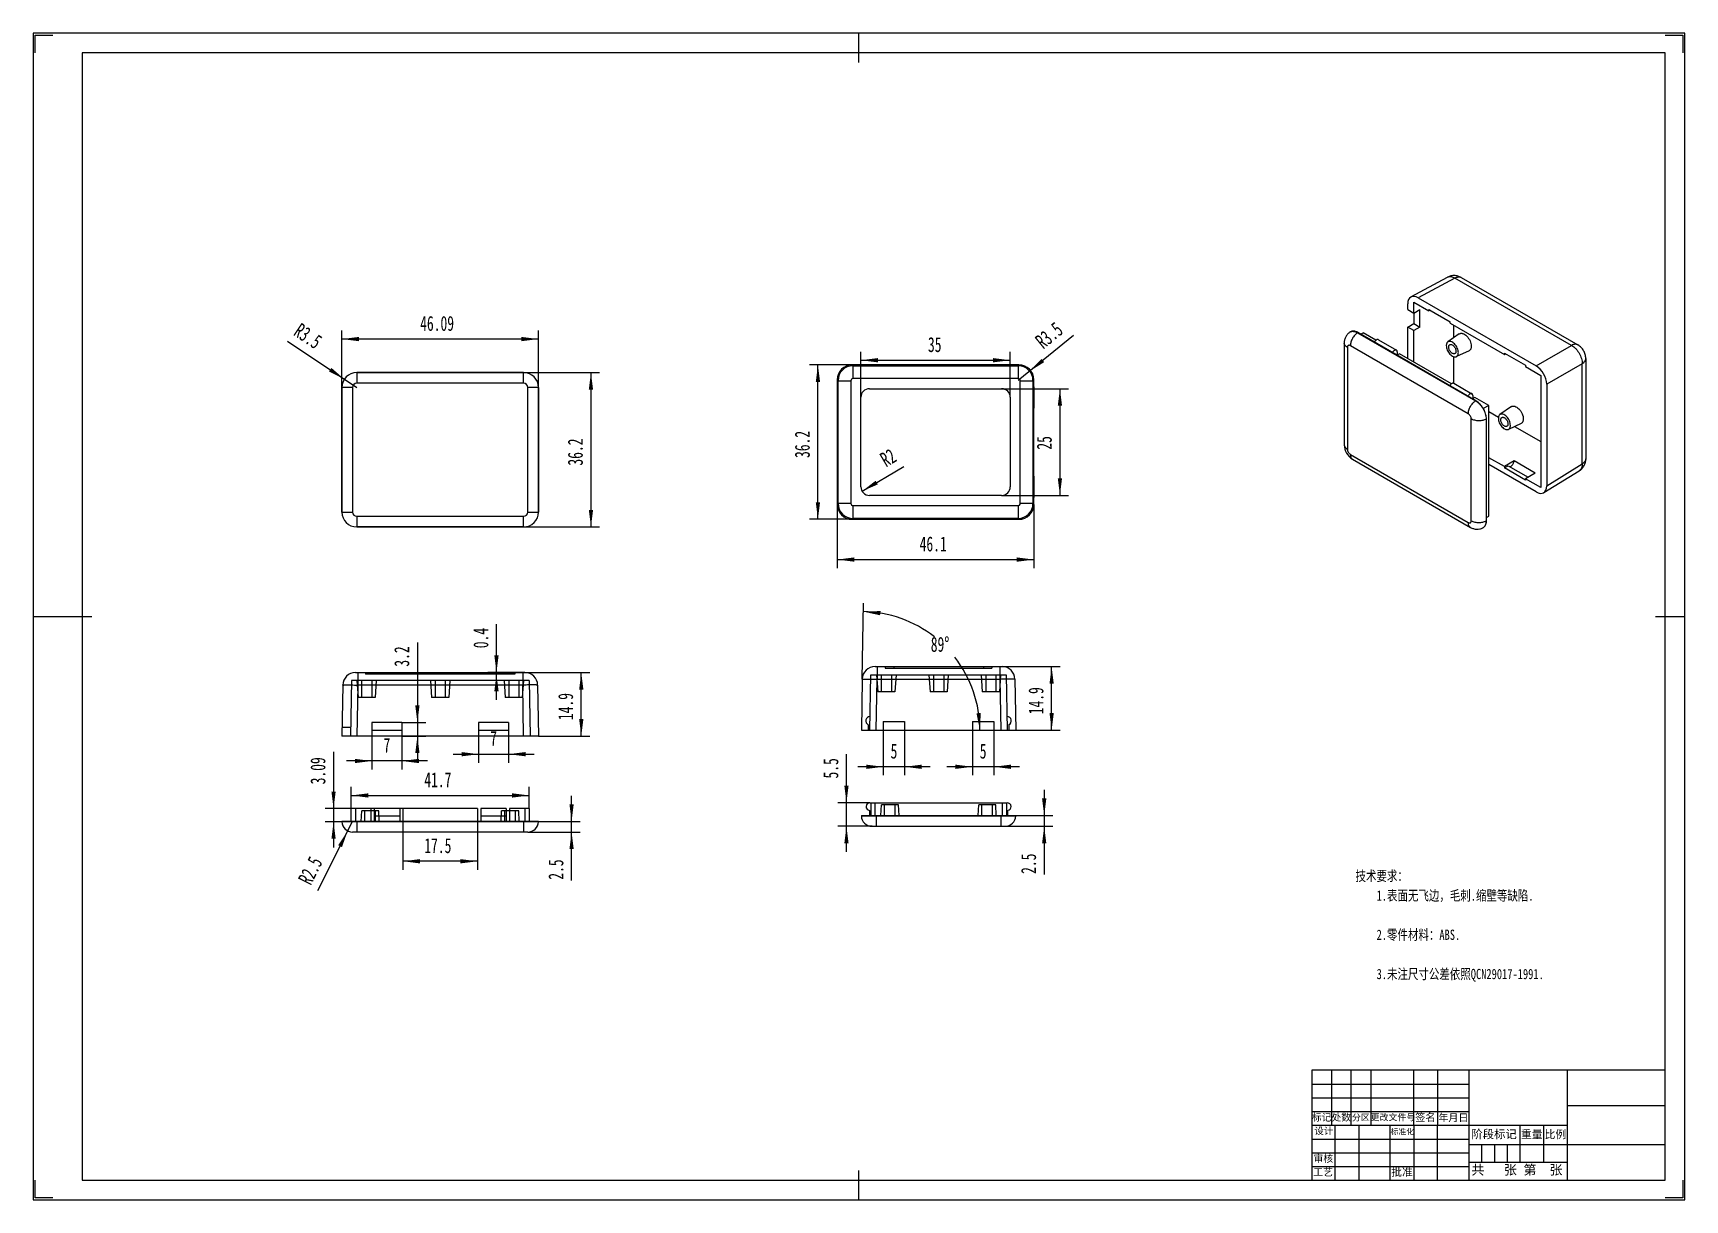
# Model space of a CAD drawing. Header units: millimetres. Extents: x 707 to 1094, y -187 to 86.
import ezdxf

# ---------------------------------------------------------------- set-up
doc = ezdxf.new("R2010")
doc.units = ezdxf.units.MM
doc.layers.get('0').update_dxf_attribs({"lineweight": 0})
for name, color, linetype, lineweight in [('CAXA4', 3, 'Continuous', 25), ('图框_内框线', 5, 'Continuous', 50), ('图框_外框线', 7, 'Continuous', 0), ('图框_标题栏文字', 6, 'Continuous', 0), ('图框_角线', 5, 'Continuous', 140)]:
    doc.layers.add(name, color=color, linetype=linetype, lineweight=lineweight)
doc.styles.add('UserTxtStyle1', font='', dxfattribs={"width": 0.75})
doc.styles.add('工程字', font='')
doc.styles.add('标准', font='', dxfattribs={"width": 0.667})
doc.styles.get('UserTxtStyle1').set_extended_font_data('SimSun')
doc.styles.get('工程字').set_extended_font_data('FangSong_GB2312')
doc.styles.get('标准').set_extended_font_data('FangSong_GB2312')
doc.dimstyles.new('标准', dxfattribs={"dimtxt": 3.5, "dimasz": 4, "dimexe": 2, "dimexo": 0, "dimtad": 1, "dimdsep": 46, "dimtxsty": '标准', "dimcen": 0, "dimdle": 6, "dimazin": 2, "dimtfac": 1, "dimtdec": 3, "dimtmove": 0, "dimatfit": 3, "dimfxl": 0, "dimtolj": 1, "dimtzin": 0, "dimarcsym": 0})

msp = doc.modelspace()

# ---------------------------------------------------------------- texts
at = {"color": 0, "linetype": 'Continuous', "lineweight": 25, "char_height": 2.39788, "attachment_point": 1, "style": 'UserTxtStyle1'}
for s, insert in [('\\fSimSun|b0|i0|p34;技术要求：', (1016.558, -110.308)), ('\\fSimSun|b0|i0|p34;1.表面无飞边，毛刺.缩壁等缺陷.', (1021.495, -114.907)), ('\\fSimSun|b0|i0|p34;2.零件材料：ABS.', (1021.495, -124.106)), ('\\fSimSun|b0|i0|p34;3.未注尺寸公差依照QCN29017-1991.', (1021.495, -133.304))]:
    msp.add_mtext(s, dxfattribs=dict(at, insert=insert))
at = {"layer": '图框_标题栏文字', "color": 0, "linetype": 'Continuous', "lineweight": 25, "attachment_point": 1, "style": '工程字'}
for s, insert, char_height in [('\\fFangSong_GB2312|b0|i0|p34;标记', (1006.336, -167.248), 1.67184), ('\\fFangSong_GB2312|b0|i0|p34;设计', (1006.917, -170.491), 1.5809), ('\\fFangSong_GB2312|b0|i0|p34;处数', (1010.953, -167.247), 1.66599), ('\\fFangSong_GB2312|b0|i0|p34;分区', (1015.729, -167.394), 1.49194), ('\\fFangSong_GB2312|b0|i0|p34;更改文件号', (1020.089, -167.335), 1.49721), ('\\fFangSong_GB2312|b0|i0|p34;签名', (1030.548, -167.215), 1.75745), ('\\fFangSong_GB2312|b0|i0|p34;年月日', (1035.979, -167.313), 1.71846), ('\\fFangSong_GB2312|b0|i0|p34;标准化', (1024.769, -170.791), 1.31629), ('\\fFangSong_GB2312|b0|i0|p34;阶段标记', (1043.705, -171.057), 1.95021), ('\\fFangSong_GB2312|b0|i0|p34;重量', (1055.328, -171.132), 1.86035), ('\\fFangSong_GB2312|b0|i0|p34;比例', (1060.864, -171.163), 1.86256), ('\\fFangSong_GB2312|b0|i0|p34;审核', (1006.698, -176.898), 1.69111), ('\\fFangSong_GB2312|b0|i0|p34;工艺', (1006.651, -180.088), 1.69111), ('\\fFangSong_GB2312|b0|i0|p34;批准', (1024.938, -179.994), 1.84208), ('\\fFangSong_GB2312|b0|i0|p34;共   张 第  张', (1043.713, -179.271), 2.24)]:
    msp.add_mtext(s, dxfattribs=dict(at, insert=insert, char_height=char_height))

# ---------------------------------------------------------------- blocks, each defined once
blk = doc.blocks.new('*CAXBLOCK01')
at = {"layer": 'CAXA4', "linetype": 'Continuous', "lineweight": 25}
for points in [[(778.97, 14.3), (782.97, 14.8), (782.97, 13.8)], [(825.06, 14.3), (821.06, 14.8), (821.06, 13.8)]]:
    blk.add_hatch(color=0, dxfattribs=at).paths.add_polyline_path(points, flags=0)
at = {"layer": 'CAXA4', "color": 0, "linetype": 'Continuous', "lineweight": 25}
for p, q in [((778.97, 2.96), (778.97, 16.3)), ((825.06, 2.96), (825.06, 16.3)), ((825.06, 14.3), (778.97, 14.3))]:
    blk.add_line(p, q, dxfattribs=at)
at = {"layer": 'CAXA4', "color": 0, "linetype": 'Continuous', "lineweight": 25, "insert": (797.32, 19.72), "char_height": 3.5, "attachment_point": 1, "style": '标准'}
blk.add_mtext('\\fFangSong_GB2312|b0|i0|p34;46.09', dxfattribs=at)
blk = doc.blocks.new('*CAXBLOCK12')
at = {"layer": 'CAXA4', "linetype": 'Continuous', "lineweight": 25}
for points in [[(837.35, 6.46), (836.85, 2.46), (837.85, 2.46)], [(837.35, -29.74), (836.85, -25.74), (837.85, -25.74)]]:
    blk.add_hatch(color=0, dxfattribs=at).paths.add_polyline_path(points, flags=0)
at = {"layer": 'CAXA4', "color": 0, "linetype": 'Continuous', "lineweight": 25}
for p, q in [((821.57, 6.46), (839.35, 6.46)), ((837.35, 6.46), (837.35, -29.74)), ((821.57, -29.74), (839.35, -29.74))]:
    blk.add_line(p, q, dxfattribs=at)
at = {"layer": 'CAXA4', "color": 0, "linetype": 'Continuous', "lineweight": 25, "insert": (831.93, -15.36), "char_height": 3.5, "attachment_point": 1, "rotation": 90, "style": '标准'}
blk.add_mtext('\\fFangSong_GB2312|b0|i0|p34;36.2', dxfattribs=at)
blk = doc.blocks.new('*CAXBLOCK23')
at = {"layer": 'CAXA4', "linetype": 'Continuous', "lineweight": 25}
blk.add_hatch(color=0, dxfattribs=at).paths.add_polyline_path([(779.56, 4.9), (775.96, 6.71), (776.51, 7.54)], flags=0)
at = {"layer": 'CAXA4', "color": 0, "linetype": 'Continuous', "lineweight": 25}
blk.add_line((766.21, 13.83), (782.47, 2.96), dxfattribs=at)
at = {"layer": 'CAXA4', "color": 0, "linetype": 'Continuous', "lineweight": 25, "insert": (769.37, 18.24), "char_height": 3.5, "attachment_point": 1, "rotation": 326.2469, "style": '标准'}
blk.add_mtext('\\fFangSong_GB2312|b0|i0|p34;R3.5', dxfattribs=at)
blk = doc.blocks.new('*CAXBLOCK34')
at = {"layer": 'CAXA4', "linetype": 'Continuous', "lineweight": 25}
for points in [[(900.62, 9.34), (904.62, 8.84), (904.62, 9.84)], [(935.62, 9.34), (931.62, 8.84), (931.62, 9.84)]]:
    blk.add_hatch(color=0, dxfattribs=at).paths.add_polyline_path(points, flags=0)
at = {"layer": 'CAXA4', "color": 0, "linetype": 'Continuous', "lineweight": 25}
for p, q in [((900.62, 0.66), (900.62, 11.34)), ((900.62, 9.34), (935.62, 9.34)), ((935.62, 0.66), (935.62, 11.34))]:
    blk.add_line(p, q, dxfattribs=at)
at = {"layer": 'CAXA4', "color": 0, "linetype": 'Continuous', "lineweight": 25, "insert": (916.34, 14.76), "char_height": 3.5, "attachment_point": 1, "style": '标准'}
blk.add_mtext('\\fFangSong_GB2312|b0|i0|p34;35', dxfattribs=at)
blk = doc.blocks.new('*CAXBLOCK45')
at = {"layer": 'CAXA4', "linetype": 'Continuous', "lineweight": 25}
for points in [[(947.27, 2.66), (946.77, -1.34), (947.77, -1.34)], [(947.27, -22.34), (946.77, -18.34), (947.77, -18.34)]]:
    blk.add_hatch(color=0, dxfattribs=at).paths.add_polyline_path(points, flags=0)
at = {"layer": 'CAXA4', "color": 0, "linetype": 'Continuous', "lineweight": 25}
for p, q in [((933.62, 2.66), (949.27, 2.66)), ((947.27, 2.66), (947.27, -22.34)), ((933.62, -22.34), (949.27, -22.34))]:
    blk.add_line(p, q, dxfattribs=at)
at = {"layer": 'CAXA4', "color": 0, "linetype": 'Continuous', "lineweight": 25, "insert": (941.85, -11.62), "char_height": 3.5, "attachment_point": 1, "rotation": 90, "style": '标准'}
blk.add_mtext('\\fFangSong_GB2312|b0|i0|p34;25', dxfattribs=at)
blk = doc.blocks.new('*CAXBLOCK56')
at = {"layer": 'CAXA4', "linetype": 'Continuous', "lineweight": 25}
for points in [[(895.07, -37.38), (899.07, -37.88), (899.07, -36.88)], [(941.17, -37.38), (937.17, -37.88), (937.17, -36.88)]]:
    blk.add_hatch(color=0, dxfattribs=at).paths.add_polyline_path(points, flags=0)
at = {"layer": 'CAXA4', "color": 0, "linetype": 'Continuous', "lineweight": 25}
for p, q in [((895.07, -24.44), (895.07, -39.38)), ((941.17, -24.44), (941.17, -39.38)), ((895.07, -37.38), (941.17, -37.38))]:
    blk.add_line(p, q, dxfattribs=at)
at = {"layer": 'CAXA4', "color": 0, "linetype": 'Continuous', "lineweight": 25, "insert": (914.39, -31.96), "char_height": 3.5, "attachment_point": 1, "style": '标准'}
blk.add_mtext('\\fFangSong_GB2312|b0|i0|p34;46.1', dxfattribs=at)
blk = doc.blocks.new('*CAXBLOCK67')
at = {"layer": 'CAXA4', "linetype": 'Continuous', "lineweight": 25}
for points in [[(890.55, 8.26), (891.05, 4.26), (890.05, 4.26)], [(890.55, -27.94), (891.05, -23.94), (890.05, -23.94)]]:
    blk.add_hatch(color=0, dxfattribs=at).paths.add_polyline_path(points, flags=0)
at = {"layer": 'CAXA4', "color": 0, "linetype": 'Continuous', "lineweight": 25}
for p, q in [((898.57, 8.26), (888.55, 8.26)), ((890.55, -27.94), (890.55, 8.26)), ((898.57, -27.94), (888.55, -27.94))]:
    blk.add_line(p, q, dxfattribs=at)
at = {"layer": 'CAXA4', "color": 0, "linetype": 'Continuous', "lineweight": 25, "insert": (885.13, -13.57), "char_height": 3.5, "attachment_point": 1, "rotation": 90, "style": '标准'}
blk.add_mtext('\\fFangSong_GB2312|b0|i0|p34;36.2', dxfattribs=at)
blk = doc.blocks.new('*CAXBLOCK78')
at = {"layer": 'CAXA4', "linetype": 'Continuous', "lineweight": 25}
blk.add_hatch(color=0, dxfattribs=at).paths.add_polyline_path([(940.17, 6.76), (942.96, 9.67), (943.59, 8.9)], flags=0)
at = {"layer": 'CAXA4', "color": 0, "linetype": 'Continuous', "lineweight": 25}
blk.add_line((950.48, 15.16), (937.46, 4.55), dxfattribs=at)
at = {"layer": 'CAXA4', "color": 0, "linetype": 'Continuous', "lineweight": 25, "insert": (941.15, 14.54), "char_height": 3.5, "attachment_point": 1, "rotation": 39.1689, "style": '标准'}
blk.add_mtext('\\fFangSong_GB2312|b0|i0|p34;R3.5', dxfattribs=at)
blk = doc.blocks.new('*CAXBLOCK89')
at = {"layer": 'CAXA4', "linetype": 'Continuous', "lineweight": 25}
blk.add_hatch(color=0, dxfattribs=at).paths.add_polyline_path([(900.9, -21.36), (904.59, -19.76), (904.08, -18.9)], flags=0)
at = {"layer": 'CAXA4', "color": 0, "linetype": 'Continuous', "lineweight": 25}
blk.add_line((900.9, -21.36), (910.71, -15.56), dxfattribs=at)
at = {"layer": 'CAXA4', "color": 0, "linetype": 'Continuous', "lineweight": 25, "insert": (904.74, -12.79), "char_height": 3.5, "attachment_point": 1, "rotation": 30.6123, "style": '标准'}
blk.add_mtext('\\fFangSong_GB2312|b0|i0|p34;R2', dxfattribs=at)
blk = doc.blocks.new('*CAXBLOCK910')
at = {"layer": 'CAXA4', "linetype": 'Continuous', "lineweight": 25}
for points in [[(832.81, -98.74), (833.31, -94.74), (832.31, -94.74)], [(832.81, -101.24), (833.31, -105.24), (832.31, -105.24)]]:
    blk.add_hatch(color=0, dxfattribs=at).paths.add_polyline_path(points, flags=0)
at = {"layer": 'CAXA4', "color": 0, "linetype": 'Continuous', "lineweight": 25}
for p, q in [((832.81, -112.58), (832.81, -92.74)), ((825.07, -98.74), (834.81, -98.74)), ((822.56, -101.24), (834.81, -101.24))]:
    blk.add_line(p, q, dxfattribs=at)
at = {"layer": 'CAXA4', "color": 0, "linetype": 'Continuous', "lineweight": 25, "insert": (827.39, -112.41), "char_height": 3.5, "attachment_point": 1, "rotation": 90, "style": '标准'}
blk.add_mtext('\\fFangSong_GB2312|b0|i0|p34;2.5', dxfattribs=at)
blk = doc.blocks.new('*CAXBLOCK1011')
at = {"layer": 'CAXA4', "linetype": 'Continuous', "lineweight": 25}
for points in [[(781.17, -92.66), (785.17, -93.16), (785.17, -92.16)], [(822.87, -92.66), (818.87, -93.16), (818.87, -92.16)]]:
    blk.add_hatch(color=0, dxfattribs=at).paths.add_polyline_path(points, flags=0)
at = {"layer": 'CAXA4', "color": 0, "linetype": 'Continuous', "lineweight": 25}
for p, q in [((781.17, -95.74), (781.17, -90.66)), ((781.17, -92.66), (822.87, -92.66)), ((822.87, -95.74), (822.87, -90.66))]:
    blk.add_line(p, q, dxfattribs=at)
at = {"layer": 'CAXA4', "color": 0, "linetype": 'Continuous', "lineweight": 25, "insert": (798.29, -87.24), "char_height": 3.5, "attachment_point": 1, "style": '标准'}
blk.add_mtext('\\fFangSong_GB2312|b0|i0|p34;41.7', dxfattribs=at)
blk = doc.blocks.new('*CAXBLOCK1112')
at = {"layer": 'CAXA4', "linetype": 'Continuous', "lineweight": 25}
for points in [[(793.27, -108.08), (797.27, -107.58), (797.27, -108.58)], [(810.77, -108.08), (806.77, -107.58), (806.77, -108.58)]]:
    blk.add_hatch(color=0, dxfattribs=at).paths.add_polyline_path(points, flags=0)
at = {"layer": 'CAXA4', "color": 0, "linetype": 'Continuous', "lineweight": 25}
for p, q in [((793.27, -95.74), (793.27, -110.08)), ((810.77, -95.74), (810.77, -110.08)), ((810.77, -108.08), (793.27, -108.08))]:
    blk.add_line(p, q, dxfattribs=at)
at = {"layer": 'CAXA4', "color": 0, "linetype": 'Continuous', "lineweight": 25, "insert": (798.29, -102.66), "char_height": 3.5, "attachment_point": 1, "style": '标准'}
blk.add_mtext('\\fFangSong_GB2312|b0|i0|p34;17.5', dxfattribs=at)
blk = doc.blocks.new('*CAXBLOCK1213')
at = {"layer": 'CAXA4', "linetype": 'Continuous', "lineweight": 25}
for points in [[(777.02, -95.74), (776.52, -91.74), (777.52, -91.74)], [(777.02, -98.82), (776.52, -102.82), (777.52, -102.82)]]:
    blk.add_hatch(color=0, dxfattribs=at).paths.add_polyline_path(points, flags=0)
at = {"layer": 'CAXA4', "color": 0, "linetype": 'Continuous', "lineweight": 25}
for p, q in [((777.02, -82.44), (777.02, -104.82)), ((793.27, -95.74), (775.02, -95.74)), ((778.97, -98.82), (775.02, -98.82))]:
    blk.add_line(p, q, dxfattribs=at)
at = {"layer": 'CAXA4', "color": 0, "linetype": 'Continuous', "lineweight": 25, "insert": (771.6, -90.06), "char_height": 3.5, "attachment_point": 1, "rotation": 90, "style": '标准'}
blk.add_mtext('\\fFangSong_GB2312|b0|i0|p34;3.09', dxfattribs=at)
blk = doc.blocks.new('*CAXBLOCK1314')
at = {"layer": 'CAXA4', "linetype": 'Continuous', "lineweight": 25}
blk.add_hatch(color=0, dxfattribs=at).paths.add_polyline_path([(780.34, -100.97), (778.99, -104.77), (778.1, -104.32)], flags=0)
at = {"layer": 'CAXA4', "color": 0, "linetype": 'Continuous', "lineweight": 25}
blk.add_line((773.33, -114.91), (781.47, -98.74), dxfattribs=at)
at = {"layer": 'CAXA4', "color": 0, "linetype": 'Continuous', "lineweight": 25, "insert": (768.57, -112.31), "char_height": 3.5, "attachment_point": 1, "rotation": 63.277, "style": '标准'}
blk.add_mtext('\\fFangSong_GB2312|b0|i0|p34;R2.5', dxfattribs=at)
blk = doc.blocks.new('*CAXBLOCK1415')
at = {"layer": 'CAXA4', "linetype": 'Continuous', "lineweight": 25}
for points in [[(835.08, -63.84), (835.58, -67.84), (834.58, -67.84)], [(835.08, -78.74), (835.58, -74.74), (834.58, -74.74)]]:
    blk.add_hatch(color=0, dxfattribs=at).paths.add_polyline_path(points, flags=0)
at = {"layer": 'CAXA4', "color": 0, "linetype": 'Continuous', "lineweight": 25}
for p, q in [((821.86, -63.84), (837.08, -63.84)), ((835.08, -78.74), (835.08, -63.84)), ((825.07, -78.74), (837.08, -78.74))]:
    blk.add_line(p, q, dxfattribs=at)
at = {"layer": 'CAXA4', "color": 0, "linetype": 'Continuous', "lineweight": 25, "insert": (829.66, -75.01), "char_height": 3.5, "attachment_point": 1, "rotation": 90, "style": '标准'}
blk.add_mtext('\\fFangSong_GB2312|b0|i0|p34;14.9', dxfattribs=at)
blk = doc.blocks.new('*CAXBLOCK1516')
at = {"layer": 'CAXA4', "linetype": 'Continuous', "lineweight": 25}
for points in [[(815.21, -63.84), (815.71, -59.84), (814.71, -59.84)], [(815.21, -64.24), (815.71, -68.24), (814.71, -68.24)]]:
    blk.add_hatch(color=0, dxfattribs=at).paths.add_polyline_path(points, flags=0)
at = {"layer": 'CAXA4', "color": 0, "linetype": 'Continuous', "lineweight": 25}
for p, q in [((815.21, -70.24), (815.21, -52.49)), ((821.86, -63.84), (813.21, -63.84)), ((819.52, -64.24), (813.21, -64.24))]:
    blk.add_line(p, q, dxfattribs=at)
at = {"layer": 'CAXA4', "color": 0, "linetype": 'Continuous', "lineweight": 25, "insert": (809.79, -58.16), "char_height": 3.5, "attachment_point": 1, "rotation": 90, "style": '标准'}
blk.add_mtext('\\fFangSong_GB2312|b0|i0|p34;0.4', dxfattribs=at)
blk = doc.blocks.new('*CAXBLOCK1617')
at = {"layer": 'CAXA4', "linetype": 'Continuous', "lineweight": 25}
for points in [[(811.02, -82.99), (807.02, -83.49), (807.02, -82.49)], [(818.02, -82.99), (822.02, -83.49), (822.02, -82.49)]]:
    blk.add_hatch(color=0, dxfattribs=at).paths.add_polyline_path(points, flags=0)
at = {"layer": 'CAXA4', "color": 0, "linetype": 'Continuous', "lineweight": 25}
for p, q in [((811.02, -75.54), (811.02, -84.99)), ((818.02, -75.54), (818.02, -84.99)), ((805.02, -82.99), (824.02, -82.99))]:
    blk.add_line(p, q, dxfattribs=at)
at = {"layer": 'CAXA4', "color": 0, "linetype": 'Continuous', "lineweight": 25, "insert": (813.72, -77.57), "char_height": 3.5, "attachment_point": 1, "style": '标准'}
blk.add_mtext('\\fFangSong_GB2312|b0|i0|p34;7', dxfattribs=at)
blk = doc.blocks.new('*CAXBLOCK1718')
at = {"layer": 'CAXA4', "linetype": 'Continuous', "lineweight": 25}
for points in [[(786.02, -84.58), (782.02, -84.08), (782.02, -85.08)], [(793.02, -84.58), (797.02, -84.08), (797.02, -85.08)]]:
    blk.add_hatch(color=0, dxfattribs=at).paths.add_polyline_path(points, flags=0)
at = {"layer": 'CAXA4', "color": 0, "linetype": 'Continuous', "lineweight": 25}
for p, q in [((786.02, -75.54), (786.02, -86.58)), ((793.02, -75.54), (793.02, -86.58)), ((799.02, -84.58), (780.02, -84.58))]:
    blk.add_line(p, q, dxfattribs=at)
at = {"layer": 'CAXA4', "color": 0, "linetype": 'Continuous', "lineweight": 25, "insert": (788.72, -79.16), "char_height": 3.5, "attachment_point": 1, "style": '标准'}
blk.add_mtext('\\fFangSong_GB2312|b0|i0|p34;7', dxfattribs=at)
blk = doc.blocks.new('*CAXBLOCK1819')
at = {"layer": 'CAXA4', "linetype": 'Continuous', "lineweight": 25}
for points in [[(796.67, -75.54), (796.17, -71.54), (797.17, -71.54)], [(796.67, -78.74), (796.17, -82.74), (797.17, -82.74)]]:
    blk.add_hatch(color=0, dxfattribs=at).paths.add_polyline_path(points, flags=0)
at = {"layer": 'CAXA4', "color": 0, "linetype": 'Continuous', "lineweight": 25}
for p, q in [((796.67, -56.81), (796.67, -84.74)), ((793.02, -75.54), (798.67, -75.54)), ((793.02, -78.74), (798.67, -78.74))]:
    blk.add_line(p, q, dxfattribs=at)
at = {"layer": 'CAXA4', "color": 0, "linetype": 'Continuous', "lineweight": 25, "insert": (791.25, -62.48), "char_height": 3.5, "attachment_point": 1, "rotation": 90, "style": '标准'}
blk.add_mtext('\\fFangSong_GB2312|b0|i0|p34;3.2', dxfattribs=at)
blk = doc.blocks.new('*CAXBLOCK1920')
at = {"layer": 'CAXA4', "linetype": 'Continuous', "lineweight": 25}
for points in [[(943.59, -97.37), (943.09, -93.37), (944.09, -93.37)], [(943.59, -99.87), (943.09, -103.87), (944.09, -103.87)]]:
    blk.add_hatch(color=0, dxfattribs=at).paths.add_polyline_path(points, flags=0)
at = {"layer": 'CAXA4', "color": 0, "linetype": 'Continuous', "lineweight": 25}
for p, q in [((943.59, -91.37), (943.59, -111.21)), ((934.43, -99.87), (945.59, -99.87)), ((936.93, -97.37), (945.59, -97.37))]:
    blk.add_line(p, q, dxfattribs=at)
at = {"layer": 'CAXA4', "color": 0, "linetype": 'Continuous', "lineweight": 25, "insert": (938.17, -111.04), "char_height": 3.5, "attachment_point": 1, "rotation": 90, "style": '标准'}
blk.add_mtext('\\fFangSong_GB2312|b0|i0|p34;2.5', dxfattribs=at)
blk = doc.blocks.new('*CAXBLOCK2021')
at = {"layer": 'CAXA4', "linetype": 'Continuous', "lineweight": 25}
for points in [[(897.24, -94.37), (897.74, -90.37), (896.74, -90.37)], [(897.24, -99.87), (897.74, -103.87), (896.74, -103.87)]]:
    blk.add_hatch(color=0, dxfattribs=at).paths.add_polyline_path(points, flags=0)
at = {"layer": 'CAXA4', "color": 0, "linetype": 'Continuous', "lineweight": 25}
for p, q in [((897.24, -105.87), (897.24, -83.02)), ((902.74, -94.37), (895.24, -94.37)), ((903.23, -99.87), (895.24, -99.87))]:
    blk.add_line(p, q, dxfattribs=at)
at = {"layer": 'CAXA4', "color": 0, "linetype": 'Continuous', "lineweight": 25, "insert": (891.82, -88.69), "char_height": 3.5, "attachment_point": 1, "rotation": 90, "style": '标准'}
blk.add_mtext('\\fFangSong_GB2312|b0|i0|p34;5.5', dxfattribs=at)
blk = doc.blocks.new('*CAXBLOCK2122')
at = {"layer": 'CAXA4', "linetype": 'Continuous', "lineweight": 25}
for points in [[(901.21, -49.58), (905.27, -49.44), (905.11, -50.43)], [(928.52, -77.37), (928.72, -73.31), (927.73, -73.45)]]:
    blk.add_hatch(color=0, dxfattribs=at).paths.add_polyline_path(points, flags=0)
at = {"layer": 'CAXA4', "color": 0, "linetype": 'Continuous', "lineweight": 25}
blk.add_line((900.94, -65.41), (901.25, -47.58), dxfattribs=at)
for start, end in [(51.9231, 89), (0, 37.9254)]:
    blk.add_arc((900.73, -77.37), 27.79, start, end, dxfattribs=at)
at = {"layer": 'CAXA4', "color": 0, "linetype": 'Continuous', "lineweight": 25, "insert": (917, -55.49), "char_height": 3.5, "attachment_point": 1, "style": '标准'}
blk.add_mtext('\\fFangSong_GB2312|b0|i0|p34;89{%%D}', dxfattribs=at)
blk = doc.blocks.new('*CAXBLOCK2223')
at = {"layer": 'CAXA4', "linetype": 'Continuous', "lineweight": 25}
for points in [[(905.88, -85.94), (901.88, -85.44), (901.88, -86.44)], [(910.88, -85.94), (914.88, -85.44), (914.88, -86.44)]]:
    blk.add_hatch(color=0, dxfattribs=at).paths.add_polyline_path(points, flags=0)
at = {"layer": 'CAXA4', "color": 0, "linetype": 'Continuous', "lineweight": 25}
for p, q in [((905.88, -75.37), (905.88, -87.94)), ((910.88, -75.37), (910.88, -87.94)), ((916.88, -85.94), (899.88, -85.94))]:
    blk.add_line(p, q, dxfattribs=at)
at = {"layer": 'CAXA4', "color": 0, "linetype": 'Continuous', "lineweight": 25, "insert": (907.58, -80.52), "char_height": 3.5, "attachment_point": 1, "style": '标准'}
blk.add_mtext('\\fFangSong_GB2312|b0|i0|p34;5', dxfattribs=at)
blk = doc.blocks.new('*CAXBLOCK2324')
at = {"layer": 'CAXA4', "linetype": 'Continuous', "lineweight": 25}
for points in [[(926.78, -85.94), (922.78, -85.44), (922.78, -86.44)], [(931.78, -85.94), (935.78, -85.44), (935.78, -86.44)]]:
    blk.add_hatch(color=0, dxfattribs=at).paths.add_polyline_path(points, flags=0)
at = {"layer": 'CAXA4', "color": 0, "linetype": 'Continuous', "lineweight": 25}
for p, q in [((926.78, -75.37), (926.78, -87.94)), ((931.78, -75.37), (931.78, -87.94)), ((937.78, -85.94), (920.78, -85.94))]:
    blk.add_line(p, q, dxfattribs=at)
at = {"layer": 'CAXA4', "color": 0, "linetype": 'Continuous', "lineweight": 25, "insert": (928.48, -80.52), "char_height": 3.5, "attachment_point": 1, "style": '标准'}
blk.add_mtext('\\fFangSong_GB2312|b0|i0|p34;5', dxfattribs=at)
blk = doc.blocks.new('*CAXBLOCK2425')
at = {"layer": 'CAXA4', "linetype": 'Continuous', "lineweight": 25}
for points in [[(945.33, -62.47), (945.83, -66.47), (944.83, -66.47)], [(945.33, -77.37), (945.83, -73.37), (944.83, -73.37)]]:
    blk.add_hatch(color=0, dxfattribs=at).paths.add_polyline_path(points, flags=0)
at = {"layer": 'CAXA4', "color": 0, "linetype": 'Continuous', "lineweight": 25}
for p, q in [((933.72, -62.47), (947.33, -62.47)), ((945.33, -77.37), (945.33, -62.47)), ((936.93, -77.37), (947.33, -77.37))]:
    blk.add_line(p, q, dxfattribs=at)
at = {"layer": 'CAXA4', "color": 0, "linetype": 'Continuous', "lineweight": 25, "insert": (939.91, -73.64), "char_height": 3.5, "attachment_point": 1, "rotation": 90, "style": '标准'}
blk.add_mtext('\\fFangSong_GB2312|b0|i0|p34;14.9', dxfattribs=at)

# ---------------------------------------------------------------- dimensions: what is measured, and where the dimension line sits
at = {"layer": 'CAXA4'}
for base, p1, p2, text, picture, middle in [((802.016, 14.298), (825.063, 2.962), (778.969, 2.962), '\\fFangSong_GB2312;46.09', '*CAXBLOCK01', (802.016, 17.32)), ((918.117, -37.378), (895.067, -24.444), (941.167, -24.444), '\\fFangSong_GB2312;46.1', '*CAXBLOCK56', (918.117, -34.356)), ((789.516, -84.58), (793.016, -75.538), (786.016, -75.538), '\\fFangSong_GB2312;7', '*CAXBLOCK1718', (789.516, -81.558)), ((814.516, -82.994), (811.016, -75.538), (818.016, -75.538), '\\fFangSong_GB2312;7', '*CAXBLOCK1617', (814.516, -79.971)), ((908.377, -85.942), (910.877, -75.366), (905.877, -75.366), '\\fFangSong_GB2312;5', '*CAXBLOCK2223', (908.377, -82.92)), ((929.277, -85.942), (931.777, -75.366), (926.777, -75.366), '\\fFangSong_GB2312;5', '*CAXBLOCK2324', (929.277, -82.92)), ((802.016, -108.076), (810.766, -95.738), (793.266, -95.738), '\\fFangSong_GB2312;17.5', '*CAXBLOCK1112', (802.016, -105.053))]:
    dim = msp.add_linear_dim(base=base, p1=p1, p2=p2, text=text, dimstyle='标准', dxfattribs=at)
    dim.commit()
    dim.dimension.update_dxf_attribs({"geometry": picture, "text_midpoint": middle})
for center, mpoint, text, picture, middle in [((937.457, 4.547), (940.171, 6.758), '\\fFangSong_GB2312;R3.5', '*CAXBLOCK78', (945.549, 15.037)), ((782.466, 2.962), (779.559, 4.905), '\\fFangSong_GB2312;R3.5', '*CAXBLOCK23', (771.13, 14.173)), ((902.617, -20.344), (900.895, -21.362), '\\fFangSong_GB2312;R2', '*CAXBLOCK89', (907.489, -13.949)), ((781.468, -98.738), (780.344, -100.971), '\\fFangSong_GB2312;R2.5', '*CAXBLOCK1314', (772.382, -110.064))]:
    dim = msp.add_radius_dim(center=center, mpoint=mpoint, text=text, dimstyle='标准', dxfattribs=at)
    dim.commit()
    dim.dimension.update_dxf_attribs({"geometry": picture, "text_midpoint": middle})
for base, p1, p2, angle, text, picture, middle in [((918.117, 9.337), (900.617, 0.656), (935.617, 0.656), 180, '\\fFangSong_GB2312;35', '*CAXBLOCK34', (918.117, 12.36)), ((890.555, -9.844), (898.566, -27.944), (898.566, 8.256), 90, '\\fFangSong_GB2312;36.2', '*CAXBLOCK67', (887.532, -9.844)), ((837.352, -11.64), (821.567, 6.459), (821.567, -29.738), 90, '\\fFangSong_GB2312;36.2', '*CAXBLOCK12', (834.329, -11.64)), ((947.266, -9.844), (933.617, 2.656), (933.617, -22.344), 90, '\\fFangSong_GB2312;25', '*CAXBLOCK45', (944.244, -9.844)), ((815.213, -55.414), (819.516, -64.238), (821.858, -63.838), 270, '\\fFangSong_GB2312;0.4', '*CAXBLOCK1516', (812.19, -55.414)), ((796.666, -59.732), (793.016, -75.537), (793.016, -78.738), 90, '\\fFangSong_GB2312;3.2', '*CAXBLOCK1819', (793.644, -59.732)), ((835.078, -71.288), (825.066, -78.738), (821.858, -63.838), 270, '\\fFangSong_GB2312;14.9', '*CAXBLOCK1415', (832.056, -71.288)), ((945.332, -69.916), (936.927, -77.366), (933.719, -62.466), 90, '\\fFangSong_GB2312;14.9', '*CAXBLOCK2425', (942.31, -69.916)), ((777.018, -86.339), (793.266, -95.738), (778.969, -98.825), 270, '\\fFangSong_GB2312;3.09', '*CAXBLOCK1213', (773.996, -86.339)), ((897.242, -85.942), (903.229, -99.866), (902.743, -94.366), 90, '\\fFangSong_GB2312;5.5', '*CAXBLOCK2021', (894.22, -85.942)), ((802.016, -92.66), (781.166, -95.738), (822.866, -95.738), 180, '\\fFangSong_GB2312;41.7', '*CAXBLOCK1011', (802.016, -89.638)), ((832.814, -109.661), (822.565, -101.238), (825.066, -98.738), 270, '\\fFangSong_GB2312;2.5', '*CAXBLOCK910', (829.792, -109.661)), ((943.593, -108.29), (936.927, -97.366), (934.426, -99.866), 90, '\\fFangSong_GB2312;2.5', '*CAXBLOCK1920', (940.57, -108.29))]:
    dim = msp.add_linear_dim(base=base, p1=p1, p2=p2, angle=angle, text=text, dimstyle='标准', dxfattribs=at)
    dim.commit()
    dim.dimension.update_dxf_attribs({"geometry": picture, "text_midpoint": middle})
dim = msp.add_angular_dim_2l(base=(920.548, -57.888), line1=((900.936, -65.414), (900.727, -77.366)), line2=((900.727, -77.366), (936.927, -77.366)), text='\\fFangSong_GB2312;89{%%D}', dimstyle='标准', dxfattribs=at)
dim.commit()
dim.dimension.update_dxf_attribs({"geometry": '*CAXBLOCK2122', "text_midpoint": (920.548, -57.888)})

# ---------------------------------------------------------------- linework, layer by layer
at = {"color": 7, "linetype": 'Continuous', "lineweight": 25}
for p, q in [((1029.538, 24.17), (1038.152, 28.802)), ((1039.855, 28.603), (1031.256, 23.979)), ((1067.209, 12.811), (1039.855, 28.603)), ((1041.317, 28.731), (1068.672, 12.938)), ((1031.256, 23.979), (1058.905, 8.017)), ((1028.782, 21.203), (1028.782, 22.551)), ((1028.782, 21.203), (1030.196, 20.386)), ((1030.196, 20.386), (1030.196, 22.958)), ((1030.196, 22.958), (1033.767, 20.897)), ((1030.196, 20.386), (1031.635, 21.189)), ((1030.221, 20.4), (1030.221, 17.923)), ((1031.635, 17.106), (1031.635, 21.189)), ((1033.767, 20.897), (1033.767, 21.206)), ((1033.767, 21.206), (1038.717, 18.349)), ((1034.04, 21.049), (1033.767, 20.897)), ((1015.322, 15.962), (1015.262, 15.924)), ((1017.114, 15.814), (1017.052, 15.776)), ((1017.052, 15.776), (1044.701, -0.186)), ((1044.763, -0.148), (1017.114, 15.814)), ((1017.751, 15.447), (1018.317, 15.773)), ((1021.349, 14.023), (1018.317, 15.773)), ((1028.782, 17.12), (1030.221, 17.923)), ((1028.782, 9.731), (1028.782, 17.12)), ((1030.196, 16.304), (1028.782, 17.12)), ((1031.635, 17.106), (1030.196, 16.304)), ((1030.196, 8.915), (1030.196, 16.304)), ((1030.221, 17.923), (1031.635, 17.106)), ((1040.881, 15.508), (1038.199, 13.637)), ((1038.717, 18.039), (1038.717, 18.349)), ((1038.717, 18.039), (1051.445, 10.691)), ((1039.549, 17.559), (1039.549, 14.579)), ((1013.909, 13.364), (1013.909, -10.478)), ((1014.641, 12.344), (1014.641, -11.499)), ((1042.995, -3.211), (1015.346, 12.751)), ((1021.913, 14.152), (1026.156, 11.702)), ((1058.905, 8.017), (1067.209, 12.811)), ((898.566, 8.256), (898.775, 8.048)), ((937.667, 8.256), (898.566, 8.256)), ((898.775, 5.048), (898.775, 8.048)), ((898.775, 8.048), (937.458, 8.048)), ((937.458, 8.048), (937.667, 8.256)), ((937.459, 8.048), (937.459, 5.048)), ((1026.873, 10.834), (1026.307, 10.507)), ((1026.342, 11.29), (1026.342, 10.527)), ((1039.026, 3.817), (1026.873, 10.834)), ((1039.549, 10.174), (1039.549, 3.964)), ((1043.157, 11.564), (1040.196, 10.177)), ((1051.445, 11), (1051.445, 10.691)), ((1051.445, 11), (1056.394, 8.143)), ((1051.445, 10.691), (1051.717, 10.843)), ((1056.394, 8.143), (1056.394, 7.833)), ((1056.394, 7.833), (1059.965, 5.771)), ((1069.684, 8.525), (1061.38, 3.731)), ((1069.684, -14.977), (1069.684, 8.525)), ((1070.525, 9.728), (1070.525, -13.774)), ((782.466, 6.462), (782.466, 3.96)), ((821.567, 6.462), (782.466, 6.462)), ((782.466, 6.459), (821.567, 6.459)), ((821.567, 3.96), (782.466, 3.96)), ((821.567, 3.96), (821.567, 6.462)), ((895.067, 4.757), (895.067, -24.444)), ((895.275, 4.548), (895.067, 4.757)), ((895.275, -24.236), (895.275, 4.548)), ((895.275, 4.548), (898.275, 4.548)), ((898.275, 4.548), (898.275, -24.236)), ((937.459, 5.048), (898.775, 5.048)), ((937.958, 4.548), (940.958, 4.548)), ((937.958, -24.236), (937.958, 4.548)), ((941.167, 4.757), (940.958, 4.548)), ((940.958, 4.548), (940.958, -24.236)), ((941.167, -24.444), (941.167, 4.757)), ((1039.591, 3.946), (1043.834, 1.496)), ((1059.965, 5.771), (1059.965, -20.52)), ((778.966, 2.962), (778.966, -26.239)), ((781.468, 2.962), (778.966, 2.962)), ((778.969, -26.239), (778.969, 2.962)), ((781.468, 2.962), (781.468, -26.239)), ((825.066, 2.962), (822.565, 2.962)), ((822.565, -26.239), (822.565, 2.962)), ((825.063, 2.962), (825.063, -26.239)), ((825.066, -26.239), (825.066, 2.962)), ((900.617, -20.344), (900.617, 0.656)), ((902.617, 2.656), (933.617, 2.656)), ((935.617, 0.656), (935.617, -20.344)), ((941.132, 3.106), (941.167, 3.106)), ((941.132, 3.106), (941.132, -1.894)), ((1044.55, 0.628), (1043.985, 0.301)), ((1044.02, 1.084), (1044.02, 0.321)), ((1047.803, -1.25), (1044.55, 0.628)), ((1061.38, 3.731), (1061.38, -20.112)), ((941.167, -1.894), (941.132, -1.894)), ((1044.701, -0.186), (1044.763, -0.148)), ((1047.803, -1.25), (1046.502, -2.002)), ((1047.803, -27.215), (1047.803, -1.25)), ((1047.803, -2.699), (1050.065, -4.005)), ((1053.078, -1.536), (1050.396, -3.407)), ((1043.701, -28.276), (1043.701, -4.434)), ((1047.237, -4.434), (1047.174, -4.469)), ((1047.174, -4.469), (1047.174, -28.311)), ((1047.237, -28.277), (1047.237, -4.434)), ((1055.355, -5.48), (1052.394, -6.867)), ((1053.846, -6.187), (1059.965, -9.72)), ((1015.346, -12.721), (1042.995, -28.684)), ((1015.864, -13.866), (1043.513, -29.828)), ((1051.445, -15.601), (1047.803, -13.498)), ((1058.905, -21.541), (1047.803, -15.131)), ((1053.707, -14.249), (1051.445, -15.601)), ((1051.445, -15.91), (1052.358, -15.383)), ((1052.358, -15.383), (1057.028, -18.08)), ((1058.657, -17.106), (1053.707, -14.249)), ((1061.38, -20.112), (1069.684, -14.977)), ((941.132, -17.794), (941.167, -17.794)), ((941.132, -17.794), (941.132, -22.794)), ((1051.445, -15.601), (1051.445, -15.91)), ((1056.394, -18.768), (1051.445, -15.91)), ((1058.657, -17.106), (1056.394, -18.458)), ((1059.965, -20.52), (1056.394, -18.458)), ((1056.394, -18.458), (1056.394, -18.768)), ((1060.685, -21.696), (1069.004, -16.552)), ((933.617, -22.344), (902.617, -22.344)), ((941.167, -22.794), (941.132, -22.794)), ((778.966, -26.239), (781.468, -26.239)), ((822.565, -26.239), (825.066, -26.239)), ((895.067, -24.444), (895.275, -24.236)), ((898.275, -24.236), (895.275, -24.236)), ((898.775, -27.735), (898.775, -24.736)), ((898.775, -24.736), (937.459, -24.736)), ((937.459, -24.736), (937.459, -27.735)), ((940.958, -24.236), (937.958, -24.236)), ((940.958, -24.236), (941.167, -24.444)), ((782.466, -27.237), (782.466, -29.738)), ((782.466, -27.237), (821.567, -27.237)), ((821.567, -29.735), (782.466, -29.735)), ((782.466, -29.738), (821.567, -29.738)), ((821.567, -29.738), (821.567, -27.237)), ((898.775, -27.735), (898.566, -27.944)), ((898.566, -27.944), (937.667, -27.944)), ((937.458, -27.735), (898.775, -27.735)), ((937.667, -27.944), (937.458, -27.735)), ((1046.469, -29.903), (1046.406, -29.936)), ((1047.174, -28.311), (1047.237, -28.277)), ((1047.237, -27.542), (1047.803, -27.215)), ((781.193, -65.738), (780.966, -78.738)), ((822.839, -65.738), (781.193, -65.738)), ((782.174, -63.838), (821.858, -63.838)), ((782.487, -65.738), (782.766, -69.738)), ((782.674, -63.838), (782.674, -66.785)), ((783.566, -65.738), (783.566, -69.738)), ((784.516, -63.838), (784.516, -64.238)), ((819.516, -64.238), (784.516, -64.238)), ((785.966, -65.738), (785.966, -69.738)), ((786.516, -63.838), (786.516, -64.238)), ((787.046, -65.738), (786.766, -69.738)), ((799.737, -65.738), (800.016, -69.738)), ((800.816, -65.738), (800.816, -69.738)), ((803.216, -65.738), (803.216, -69.738)), ((804.296, -65.738), (804.016, -69.738)), ((816.987, -65.738), (817.266, -69.738)), ((817.516, -63.838), (817.516, -64.238)), ((818.066, -65.738), (818.066, -69.738)), ((819.516, -63.838), (819.516, -64.238)), ((820.466, -65.738), (820.466, -69.738)), ((821.546, -65.738), (821.266, -69.738)), ((821.358, -63.838), (821.358, -66.785)), ((822.839, -65.738), (823.066, -78.738)), ((900.936, -65.414), (900.727, -77.366)), ((902.727, -77.366), (902.954, -64.366)), ((902.954, -64.366), (934.7, -64.366)), ((903.936, -62.466), (933.719, -62.466)), ((904.227, -77.366), (904.436, -65.414)), ((904.298, -64.366), (904.577, -68.366)), ((904.435, -62.466), (904.435, -65.414)), ((904.435, -65.414), (933.219, -65.414)), ((905.377, -64.366), (905.377, -68.366)), ((906.327, -62.466), (906.327, -62.866)), ((906.327, -62.866), (931.327, -62.866)), ((907.777, -64.366), (907.777, -68.366)), ((908.327, -62.466), (908.327, -62.866)), ((908.857, -64.366), (908.577, -68.366)), ((916.548, -64.366), (916.827, -68.366)), ((917.627, -64.366), (917.627, -68.366)), ((920.027, -64.366), (920.027, -68.366)), ((921.107, -64.366), (920.827, -68.366)), ((928.798, -64.366), (929.077, -68.366)), ((929.327, -62.466), (929.327, -62.866)), ((929.877, -64.366), (929.877, -68.366)), ((931.327, -62.466), (931.327, -62.866)), ((932.277, -64.366), (932.277, -68.366)), ((933.357, -64.366), (933.077, -68.366)), ((933.219, -62.466), (933.219, -65.414)), ((933.219, -65.414), (933.428, -77.366)), ((934.7, -64.366), (934.927, -77.366)), ((936.719, -65.414), (936.927, -77.366)), ((779.175, -66.785), (778.966, -78.738)), ((782.675, -66.785), (782.466, -78.738)), ((821.358, -66.785), (782.674, -66.785)), ((821.567, -78.738), (821.358, -66.785)), ((824.858, -66.785), (825.066, -78.738)), ((908.577, -68.366), (904.577, -68.366)), ((920.827, -68.366), (916.827, -68.366)), ((933.077, -68.366), (929.077, -68.366)), ((786.766, -69.738), (782.766, -69.738)), ((804.016, -69.738), (800.016, -69.738)), ((821.266, -69.738), (817.266, -69.738)), ((781.001, -76.738), (779.001, -76.738)), ((786.016, -75.537), (786.016, -78.738)), ((793.016, -75.538), (786.016, -75.538)), ((793.016, -75.537), (793.016, -78.738)), ((818.016, -75.538), (811.016, -75.538)), ((811.016, -75.538), (811.016, -78.738)), ((818.016, -75.538), (818.016, -78.738)), ((900.727, -77.366), (936.927, -77.366)), ((902.348, -76.075), (902.348, -77.366)), ((905.877, -75.366), (910.877, -75.366)), ((905.877, -75.366), (905.877, -77.366)), ((910.877, -75.366), (910.877, -77.366)), ((926.777, -75.366), (926.777, -77.366)), ((926.777, -75.366), (931.777, -75.366)), ((931.777, -75.366), (931.777, -77.366)), ((935.306, -76.075), (935.306, -77.366)), ((825.066, -78.738), (778.966, -78.738)), ((793.016, -77.446), (786.016, -77.446)), ((818.016, -77.446), (811.016, -77.446)), ((781.166, -98.738), (781.166, -95.738)), ((785.766, -95.738), (781.166, -95.738)), ((782.166, -95.738), (782.166, -98.738)), ((783.485, -98.738), (783.616, -96.238)), ((787.616, -96.238), (783.616, -96.238)), ((784.366, -98.738), (784.366, -96.238)), ((785.766, -95.738), (785.766, -98.738)), ((786.516, -95.738), (786.516, -98.738)), ((792.516, -95.738), (786.516, -95.738)), ((786.866, -98.738), (786.866, -96.238)), ((787.747, -98.738), (787.616, -96.238)), ((792.516, -95.738), (792.516, -98.738)), ((810.766, -95.738), (793.266, -95.738)), ((793.266, -95.738), (793.266, -98.738)), ((810.766, -95.738), (810.766, -98.738)), ((817.516, -95.738), (811.516, -95.738)), ((811.516, -95.738), (811.516, -98.738)), ((816.285, -98.738), (816.416, -96.238)), ((820.416, -96.238), (816.416, -96.238)), ((817.166, -98.738), (817.166, -96.238)), ((817.516, -95.738), (817.516, -98.738)), ((822.866, -95.738), (818.266, -95.738)), ((818.266, -95.738), (818.266, -98.738)), ((819.666, -98.738), (819.666, -96.238)), ((820.547, -98.738), (820.416, -96.238)), ((821.866, -95.738), (821.866, -98.738)), ((822.866, -95.738), (822.866, -98.738)), ((902.648, -96.161), (902.648, -97.366)), ((902.743, -94.366), (934.912, -94.366)), ((902.927, -94.366), (902.927, -97.366)), ((903.927, -94.366), (903.927, -97.366)), ((905.296, -97.366), (905.427, -94.866)), ((909.427, -94.866), (905.427, -94.866)), ((906.177, -97.366), (906.177, -94.866)), ((908.677, -97.366), (908.677, -94.866)), ((909.558, -97.366), (909.427, -94.866)), ((928.096, -97.366), (928.227, -94.866)), ((932.227, -94.866), (928.227, -94.866)), ((928.977, -97.366), (928.977, -94.866)), ((931.477, -97.366), (931.477, -94.866)), ((932.358, -97.366), (932.227, -94.866)), ((933.727, -94.366), (933.727, -97.366)), ((934.727, -94.366), (934.727, -97.366)), ((935.006, -96.161), (935.006, -97.366)), ((778.966, -98.738), (778.969, -98.825)), ((825.066, -98.738), (778.966, -98.738)), ((825.063, -98.825), (778.969, -98.825)), ((782.466, -98.738), (782.466, -101.238)), ((792.516, -97.533), (786.516, -97.533)), ((817.516, -97.533), (811.516, -97.533)), ((821.567, -98.738), (821.567, -101.238)), ((825.066, -98.738), (825.063, -98.825)), ((900.727, -97.366), (936.927, -97.366)), ((900.727, -97.366), (900.73, -97.453)), ((900.73, -97.453), (936.924, -97.453)), ((903.229, -99.866), (934.426, -99.866)), ((904.227, -97.366), (904.227, -99.866)), ((933.428, -97.366), (933.428, -99.866)), ((936.927, -97.366), (936.924, -97.453)), ((822.565, -101.238), (781.468, -101.238))]:
    msp.add_line(p, q, dxfattribs=at)
for centre, radius, start, end in [((1015.888, 14.938), 1.168, 118.99141, 122.44545), ((1015.496, 13.011), 3.237, 59.99931, 60.7573), ((898.776, 4.547), 3.501, 90.01521, 179.98529), ((937.457, 4.547), 3.501, 0.01521, 89.98529), ((782.466, 2.962), 3.499, 90, 180), ((782.466, 2.962), 3.496, 90, 180), ((782.466, 2.962), 0.998, 90, 180), ((821.567, 2.962), 3.499, 0, 90), ((821.567, 2.962), 3.496, 0, 90), ((821.567, 2.962), 0.998, 0, 90), ((898.775, 4.548), 0.5, 89.99683, 180.00309), ((937.459, 4.548), 0.5, 359.99683, 90.00309), ((902.617, 0.656), 2, 90, 180), ((933.617, 0.656), 2, 0, 90), ((1043.054, -3.04), 3.295, 59.53356, 59.99994), ((1043.878, -4.469), 3.295, 0, 0.46635), ((902.617, -20.344), 2, 180, 270), ((933.617, -20.344), 2, 270, 360), ((782.466, -26.239), 3.499, 180, 270), ((782.466, -26.239), 3.496, 180, 270), ((782.466, -26.239), 0.998, 180, 270), ((821.567, -26.239), 3.499, 270, 360), ((821.567, -26.239), 3.496, 270, 360), ((821.567, -26.239), 0.998, 270, 360), ((898.776, -24.235), 3.501, 180.01521, 269.98529), ((898.775, -24.236), 0.5, 179.99682, 270.00309), ((937.457, -24.235), 3.501, 270.01521, 359.98529), ((937.459, -24.236), 0.5, 269.99683, 0.00309), ((1045.86, -28.891), 1.179, 297.59449, 311.07278), ((1044, -28.277), 3.237, 359.24342, 0.00125), ((782.174, -66.838), 3, 90.00032, 179.00014), ((821.858, -66.838), 3, 0.99986, 89.99968), ((903.936, -65.466), 3, 90.00032, 179.00014), ((933.719, -65.466), 3, 0.99988, 89.99953), ((902.766, -75.166), 1, 89.00873, 245.32039), ((934.889, -75.166), 1, 294.67961, 90.99127), ((902.743, -95.266), 0.9, 90, 263.95534), ((934.912, -95.266), 0.9, 276.04466, 90), ((781.468, -98.738), 2.5, 182, 270), ((822.565, -98.738), 2.5, 270, 358), ((903.229, -97.366), 2.5, 182, 270), ((934.426, -97.366), 2.5, 270, 358)]:
    msp.add_arc(centre, radius, start, end, dxfattribs=at)
for centre, major_axis, ratio, start_param, end_param in [((1031.257, 21.121), (-1.751, 3.032), 0.577181, 5.4979481, 7.0684398), ((898.567, 4.756), (2.476, -2.476), 0.9996955, 2.3563468, 3.9268385), ((937.666, 4.756), (2.476, 2.476), 0.9996955, 5.4979394, 7.0684312), ((1058.904, 5.159), (-1.75, 3.031), 0.5775327, 3.9271518, 5.4976435), ((1058.904, -18.682), (-1.751, 3.032), 0.577181, 2.3563554, 3.9268472), ((898.567, -24.443), (2.476, 2.476), 0.9996955, 2.3563468, 3.9268385), ((937.666, -24.443), (2.476, -2.476), 0.9996955, 5.4979394, 7.0684312)]:
    msp.add_ellipse(centre, major_axis=major_axis, ratio=ratio, start_param=start_param, end_param=end_param, dxfattribs=at)
for points, knots in [([(1041.318, 28.731), (1041.08, 28.868), (1040.569, 29.087), (1039.745, 29.215), (1038.916, 29.13), (1038.394, 28.932), (1038.152, 28.802)], [0, 0, 0, 0, 0.8244301, 1.6492413, 2.4745336, 3.3002365, 3.3002365, 3.3002365, 3.3002365]), ([(1038.152, 28.802), (1038.267, 28.864), (1038.528, 28.951), (1038.957, 28.954), (1039.413, 28.836), (1039.707, 28.691), (1039.855, 28.603)], [0, 0, 0, 0, 0.390961, 0.80871, 1.2719618, 1.7885577, 1.7885577, 1.7885577, 1.7885577]), ([(1039.855, 28.603), (1039.984, 28.675), (1040.24, 28.792), (1040.632, 28.881), (1040.999, 28.868), (1041.221, 28.787), (1041.317, 28.731)], [0, 0, 0, 0, 0.4420229, 0.8383684, 1.1959188, 1.5307641, 1.5307641, 1.5307641, 1.5307641]), ([(1015.262, 15.924), (1015.049, 15.788), (1014.659, 15.46), (1014.225, 14.833), (1013.964, 14.119), (1013.909, 13.615), (1013.909, 13.364)], [0, 0, 0, 0, 0.75532, 1.5095445, 2.2621181, 3.0140199, 3.0140199, 3.0140199, 3.0140199]), ([(1017.077, 15.836), (1016.922, 15.922), (1016.613, 16.064), (1016.14, 16.167), (1015.764, 16.145), (1015.498, 16.06), (1015.378, 15.998), (1015.322, 15.962)], [0, 0, 0, 0, 0.5339336, 1.0107103, 1.4398739, 1.643668, 1.844519, 1.844519, 1.844519, 1.844519]), ([(1015.322, 15.96), (1015.379, 15.991), (1015.501, 16.046), (1015.766, 16.115), (1016.136, 16.122), (1016.599, 16.008), (1016.901, 15.864), (1017.052, 15.776)], [0, 0, 0, 0, 0.1962029, 0.396386, 0.8198717, 1.2904353, 1.8155046, 1.8155046, 1.8155046, 1.8155046]), ([(1017.052, 15.776), (1016.935, 15.703), (1016.702, 15.532), (1016.269, 15.111), (1015.814, 14.473), (1015.504, 13.755), (1015.371, 13.172), (1015.346, 12.888), (1015.346, 12.751)], [0, 0, 0, 0, 0.4158007, 0.8621482, 1.8065305, 2.7467071, 3.1881262, 3.5976243, 3.5976243, 3.5976243, 3.5976243]), ([(1040.88, 15.508), (1040.934, 15.546), (1041.055, 15.608), (1041.258, 15.653), (1041.479, 15.65), (1041.802, 15.579), (1042.219, 15.367), (1042.682, 14.972), (1043.094, 14.458), (1043.419, 13.87), (1043.63, 13.256), (1043.687, 12.837), (1043.687, 12.638)], [0, 0, 0, 0, 0.1978489, 0.4015312, 0.6186162, 0.8543185, 1.3883783, 2.0019733, 2.668892, 3.3516179, 4.0095645, 4.6071034, 4.6071034, 4.6071034, 4.6071034]), ([(1014.641, 12.344), (1014.531, 12.407), (1014.332, 12.544), (1014.094, 12.794), (1013.944, 13.071), (1013.909, 13.269), (1013.909, 13.364)], [0, 0, 0, 0, 0.3801077, 0.720212, 1.026054, 1.3117107, 1.3117107, 1.3117107, 1.3117107]), ([(1015.346, 12.751), (1015.303, 12.777), (1015.216, 12.818), (1015.082, 12.85), (1014.956, 12.847), (1014.844, 12.807), (1014.753, 12.73), (1014.687, 12.623), (1014.648, 12.491), (1014.641, 12.394), (1014.641, 12.344)], [0, 0, 0, 0, 0.1516826, 0.2874941, 0.4095685, 0.5236057, 0.6376434, 0.7597188, 0.8955305, 1.047214, 1.047214, 1.047214, 1.047214]), ([(1021.913, 14.152), (1021.882, 14.17), (1021.81, 14.195), (1021.692, 14.196), (1021.565, 14.162), (1021.384, 14.069), (1021.173, 13.88), (1021.041, 13.687), (1020.984, 13.58)], [0, 0, 0, 0, 0.1072255, 0.2226574, 0.3517658, 0.4965902, 0.827634, 1.1910295, 1.1910295, 1.1910295, 1.1910295]), ([(1026.156, 11.702), (1026.125, 11.72), (1026.053, 11.746), (1025.934, 11.746), (1025.808, 11.712), (1025.627, 11.62), (1025.415, 11.43), (1025.284, 11.237), (1025.227, 11.13)], [0, 0, 0, 0, 0.1072255, 0.2226574, 0.3517658, 0.4965902, 0.827634, 1.1910295, 1.1910295, 1.1910295, 1.1910295]), ([(1026.342, 11.29), (1026.342, 11.336), (1026.335, 11.423), (1026.3, 11.542), (1026.241, 11.638), (1026.185, 11.685), (1026.156, 11.702)], [0, 0, 0, 0, 0.13680791, 0.25936948, 0.36947984, 0.47235502, 0.47235502, 0.47235502, 0.47235502]), ([(1038.199, 13.637), (1038.14, 13.596), (1038.031, 13.489), (1037.915, 13.281), (1037.846, 13.029), (1037.833, 12.847), (1037.833, 12.752)], [0, 0, 0, 0, 0.21640208, 0.44926601, 0.70722128, 0.99315622, 0.99315622, 0.99315622, 0.99315622]), ([(1037.833, 12.752), (1037.833, 12.585), (1037.878, 12.234), (1038.05, 11.716), (1038.315, 11.216), (1038.653, 10.772), (1039.038, 10.419), (1039.387, 10.215), (1039.663, 10.129), (1039.855, 10.104), (1040.034, 10.118), (1040.146, 10.153), (1040.197, 10.177)], [0, 0, 0, 0, 0.5015487, 1.0529083, 1.6268811, 2.1921007, 2.718811, 3.1844971, 3.3918237, 3.5827473, 3.7601754, 3.9289454, 3.9289454, 3.9289454, 3.9289454]), ([(1040.661, 11.119), (1040.661, 11.294), (1040.611, 11.661), (1040.426, 12.2), (1040.14, 12.716), (1039.78, 13.166), (1039.373, 13.513), (1039.007, 13.7), (1038.724, 13.761), (1038.53, 13.764), (1038.352, 13.725), (1038.246, 13.67), (1038.199, 13.637)], [0, 0, 0, 0, 0.524126, 1.1012397, 1.7001041, 2.2851117, 2.8233842, 3.2919178, 3.4986883, 3.6891474, 3.8678286, 4.0413787, 4.0413787, 4.0413787, 4.0413787]), ([(1038.398, 12.425), (1038.398, 12.486), (1038.408, 12.602), (1038.454, 12.761), (1038.533, 12.89), (1038.608, 12.952), (1038.647, 12.975)], [0, 0, 0, 0, 0.18244317, 0.34586497, 0.4927151, 0.62989818, 0.62989818, 0.62989818, 0.62989818]), ([(1039.847, 10.896), (1039.817, 10.879), (1039.752, 10.852), (1039.644, 10.836), (1039.529, 10.845), (1039.361, 10.89), (1039.146, 11.007), (1038.909, 11.217), (1038.699, 11.486), (1038.534, 11.791), (1038.427, 12.107), (1038.398, 12.323), (1038.398, 12.425)], [0, 0, 0, 0, 0.1024747, 0.2091895, 0.3235694, 0.4478266, 0.7282203, 1.0478232, 1.3929306, 1.7447502, 2.083249, 2.3908577, 2.3908577, 2.3908577, 2.3908577]), ([(1038.647, 12.975), (1038.677, 12.992), (1038.742, 13.019), (1038.85, 13.035), (1038.965, 13.026), (1039.133, 12.981), (1039.348, 12.864), (1039.585, 12.654), (1039.795, 12.385), (1039.96, 12.08), (1040.067, 11.764), (1040.095, 11.548), (1040.095, 11.446)], [0, 0, 0, 0, 0.1024747, 0.2091895, 0.3235694, 0.4478266, 0.7282203, 1.0478232, 1.3929306, 1.7447502, 2.083249, 2.3908577, 2.3908577, 2.3908577, 2.3908577]), ([(1043.687, 12.638), (1043.687, 12.516), (1043.668, 12.284), (1043.567, 11.967), (1043.398, 11.716), (1043.24, 11.603), (1043.157, 11.564)], [0, 0, 0, 0, 0.3670766, 0.6932058, 0.9854049, 1.2604399, 1.2604399, 1.2604399, 1.2604399]), ([(1068.672, 12.938), (1068.575, 12.994), (1068.354, 13.076), (1067.986, 13.089), (1067.594, 13), (1067.338, 12.883), (1067.209, 12.811)], [0, 0, 0, 0, 0.3350514, 0.6928061, 1.0894007, 1.5316892, 1.5316892, 1.5316892, 1.5316892]), ([(1067.209, 12.811), (1067.38, 12.715), (1067.719, 12.483), (1068.185, 12.055), (1068.612, 11.547), (1068.985, 10.979), (1069.291, 10.372), (1069.517, 9.748), (1069.655, 9.131), (1069.686, 8.721), (1069.684, 8.525)], [0, 0, 0, 0, 0.5900342, 1.2249696, 1.892018, 2.5759252, 3.2598326, 3.9268818, 4.5618173, 5.1518533, 5.1518533, 5.1518533, 5.1518533]), ([(1070.525, 9.728), (1070.525, 10.05), (1070.435, 10.697), (1070.055, 11.597), (1069.466, 12.376), (1068.95, 12.778), (1068.672, 12.938)], [0, 0, 0, 0, 0.9649412, 1.9328659, 2.900719, 3.8654993, 3.8654993, 3.8654993, 3.8654993]), ([(1040.095, 11.446), (1040.095, 11.385), (1040.086, 11.269), (1040.039, 11.11), (1039.96, 10.981), (1039.886, 10.919), (1039.847, 10.896)], [0, 0, 0, 0, 0.18244317, 0.34586497, 0.4927151, 0.62989818, 0.62989818, 0.62989818, 0.62989818]), ([(1040.197, 10.177), (1040.269, 10.211), (1040.407, 10.311), (1040.556, 10.531), (1040.644, 10.808), (1040.661, 11.012), (1040.661, 11.119)], [0, 0, 0, 0, 0.2412328, 0.4975087, 0.7836067, 1.1055112, 1.1055112, 1.1055112, 1.1055112]), ([(1069.684, 8.525), (1069.81, 8.601), (1070.039, 8.764), (1070.313, 9.059), (1070.485, 9.384), (1070.525, 9.616), (1070.525, 9.728)], [0, 0, 0, 0, 0.4422929, 0.8388894, 1.1966439, 1.5316936, 1.5316936, 1.5316936, 1.5316936]), ([(1039.591, 3.946), (1039.56, 3.964), (1039.488, 3.989), (1039.369, 3.989), (1039.243, 3.956), (1039.062, 3.863), (1038.85, 3.674), (1038.719, 3.481), (1038.662, 3.374)], [0, 0, 0, 0, 0.1072255, 0.2226574, 0.3517658, 0.4965902, 0.827634, 1.1910295, 1.1910295, 1.1910295, 1.1910295]), ([(1043.834, 1.496), (1043.803, 1.514), (1043.731, 1.539), (1043.612, 1.54), (1043.485, 1.506), (1043.305, 1.414), (1043.093, 1.224), (1042.961, 1.031), (1042.905, 0.924)], [0, 0, 0, 0, 0.1072255, 0.2226574, 0.3517658, 0.4965902, 0.827634, 1.1910295, 1.1910295, 1.1910295, 1.1910295]), ([(1044.02, 1.084), (1044.02, 1.13), (1044.013, 1.217), (1043.978, 1.336), (1043.919, 1.432), (1043.863, 1.479), (1043.834, 1.496)], [0, 0, 0, 0, 0.13680791, 0.25936948, 0.36947984, 0.47235502, 0.47235502, 0.47235502, 0.47235502]), ([(1042.995, -3.211), (1042.995, -3.075), (1043.02, -2.791), (1043.153, -2.208), (1043.463, -1.489), (1043.918, -0.851), (1044.351, -0.431), (1044.583, -0.259), (1044.701, -0.186)], [0, 0, 0, 0, 0.409498, 0.8509172, 1.7910937, 2.7354761, 3.1818235, 3.5976243, 3.5976243, 3.5976243, 3.5976243]), ([(1043.701, -4.434), (1043.701, -4.318), (1043.657, -4.074), (1043.506, -3.731), (1043.285, -3.429), (1043.095, -3.269), (1042.995, -3.211)], [0, 0, 0, 0, 0.3470285, 0.7314212, 1.1158131, 1.4628367, 1.4628367, 1.4628367, 1.4628367]), ([(1044.724, -0.2), (1044.891, -0.298), (1045.221, -0.532), (1045.675, -0.96), (1046.093, -1.464), (1046.46, -2.026), (1046.763, -2.624), (1046.99, -3.238), (1047.134, -3.845), (1047.172, -4.248), (1047.173, -4.442)], [0, 0, 0, 0, 0.5814473, 1.2077735, 1.8661376, 2.5412694, 3.216402, 3.8747682, 4.5010978, 5.0825494, 5.0825494, 5.0825494, 5.0825494]), ([(1047.237, -4.434), (1047.237, -4.239), (1047.202, -3.832), (1047.059, -3.218), (1046.83, -2.596), (1046.524, -1.989), (1046.152, -1.421), (1045.727, -0.911), (1045.267, -0.481), (1044.932, -0.246), (1044.763, -0.148)], [0, 0, 0, 0, 0.5867613, 1.2200053, 1.8864364, 2.570262, 3.2540868, 3.9205159, 4.553755, 5.1405102, 5.1405102, 5.1405102, 5.1405102]), ([(1050.397, -3.407), (1050.337, -3.448), (1050.228, -3.555), (1050.113, -3.763), (1050.044, -4.015), (1050.03, -4.197), (1050.03, -4.292)], [0, 0, 0, 0, 0.21640208, 0.44926601, 0.70722128, 0.99315622, 0.99315622, 0.99315622, 0.99315622]), ([(1052.859, -5.925), (1052.859, -5.75), (1052.809, -5.383), (1052.623, -4.845), (1052.338, -4.328), (1051.977, -3.878), (1051.571, -3.531), (1051.205, -3.345), (1050.922, -3.283), (1050.728, -3.28), (1050.55, -3.319), (1050.444, -3.374), (1050.397, -3.407)], [0, 0, 0, 0, 0.524126, 1.1012397, 1.7001041, 2.2851117, 2.8233842, 3.2919178, 3.4986883, 3.6891474, 3.8678286, 4.0413787, 4.0413787, 4.0413787, 4.0413787]), ([(1053.078, -1.536), (1053.132, -1.499), (1053.253, -1.436), (1053.456, -1.391), (1053.676, -1.394), (1054, -1.465), (1054.417, -1.677), (1054.88, -2.072), (1055.291, -2.586), (1055.616, -3.174), (1055.828, -3.788), (1055.885, -4.207), (1055.885, -4.406)], [0, 0, 0, 0, 0.1978489, 0.4015312, 0.6186162, 0.8543185, 1.3883783, 2.0019733, 2.668892, 3.3516179, 4.0095645, 4.6071034, 4.6071034, 4.6071034, 4.6071034]), ([(1047.174, -4.469), (1047.052, -4.534), (1046.787, -4.65), (1046.206, -4.814), (1045.426, -4.89), (1044.649, -4.799), (1044.077, -4.623), (1043.819, -4.502), (1043.701, -4.434)], [0, 0, 0, 0, 0.4158011, 0.8621491, 1.8065323, 2.7467074, 3.1881247, 3.5976198, 3.5976198, 3.5976198, 3.5976198]), ([(1050.03, -4.292), (1050.03, -4.459), (1050.076, -4.811), (1050.248, -5.328), (1050.513, -5.828), (1050.851, -6.272), (1051.235, -6.625), (1051.585, -6.829), (1051.861, -6.916), (1052.052, -6.94), (1052.232, -6.927), (1052.343, -6.891), (1052.394, -6.867)], [0, 0, 0, 0, 0.5015487, 1.0529083, 1.6268811, 2.1921007, 2.718811, 3.1844971, 3.3918237, 3.5827473, 3.7601754, 3.9289454, 3.9289454, 3.9289454, 3.9289454]), ([(1050.596, -4.619), (1050.596, -4.558), (1050.605, -4.442), (1050.652, -4.283), (1050.731, -4.154), (1050.805, -4.092), (1050.845, -4.069)], [0, 0, 0, 0, 0.18244317, 0.34586497, 0.4927151, 0.62989818, 0.62989818, 0.62989818, 0.62989818]), ([(1052.044, -6.148), (1052.015, -6.165), (1051.949, -6.192), (1051.842, -6.208), (1051.726, -6.199), (1051.558, -6.155), (1051.344, -6.037), (1051.106, -5.827), (1050.897, -5.559), (1050.732, -5.254), (1050.625, -4.937), (1050.596, -4.721), (1050.596, -4.619)], [0, 0, 0, 0, 0.1024747, 0.2091895, 0.3235694, 0.4478266, 0.7282203, 1.0478232, 1.3929306, 1.7447502, 2.083249, 2.3908577, 2.3908577, 2.3908577, 2.3908577]), ([(1050.845, -4.069), (1050.874, -4.052), (1050.94, -4.025), (1051.047, -4.01), (1051.163, -4.018), (1051.331, -4.063), (1051.546, -4.18), (1051.783, -4.39), (1051.992, -4.659), (1052.157, -4.964), (1052.264, -5.28), (1052.293, -5.496), (1052.293, -5.599)], [0, 0, 0, 0, 0.1024747, 0.2091895, 0.3235694, 0.4478266, 0.7282203, 1.0478232, 1.3929306, 1.7447502, 2.083249, 2.3908577, 2.3908577, 2.3908577, 2.3908577]), ([(1052.293, -5.599), (1052.293, -5.659), (1052.284, -5.775), (1052.237, -5.934), (1052.158, -6.063), (1052.084, -6.125), (1052.044, -6.148)], [0, 0, 0, 0, 0.18244317, 0.34586497, 0.4927151, 0.62989818, 0.62989818, 0.62989818, 0.62989818]), ([(1052.394, -6.867), (1052.467, -6.833), (1052.605, -6.734), (1052.754, -6.513), (1052.842, -6.236), (1052.859, -6.033), (1052.859, -5.925)], [0, 0, 0, 0, 0.2412328, 0.4975087, 0.7836067, 1.1055112, 1.1055112, 1.1055112, 1.1055112]), ([(1055.885, -4.406), (1055.885, -4.529), (1055.865, -4.761), (1055.765, -5.077), (1055.596, -5.328), (1055.438, -5.441), (1055.355, -5.48)], [0, 0, 0, 0, 0.3670766, 0.6932058, 0.9854049, 1.2604399, 1.2604399, 1.2604399, 1.2604399]), ([(1013.909, -10.478), (1013.909, -11.151), (1014.305, -12.507), (1015.281, -13.529), (1015.864, -13.866)], [0, 0, 0, 0, 2.036735, 4.0733127, 4.0733127, 4.0733127, 4.0733127]), ([(1013.909, -10.478), (1013.909, -10.574), (1013.944, -10.772), (1014.094, -11.048), (1014.332, -11.299), (1014.531, -11.436), (1014.641, -11.499)], [0, 0, 0, 0, 0.2856566, 0.5914987, 0.931603, 1.3117107, 1.3117107, 1.3117107, 1.3117107]), ([(1014.641, -11.499), (1014.641, -11.615), (1014.684, -11.859), (1014.835, -12.201), (1015.057, -12.504), (1015.246, -12.663), (1015.346, -12.721)], [0, 0, 0, 0, 0.3470285, 0.7314212, 1.1158131, 1.4628367, 1.4628367, 1.4628367, 1.4628367]), ([(1015.346, -12.721), (1015.346, -12.848), (1015.366, -13.089), (1015.463, -13.42), (1015.627, -13.688), (1015.782, -13.818), (1015.864, -13.866)], [0, 0, 0, 0, 0.3801156, 0.7202278, 1.0260779, 1.3117425, 1.3117425, 1.3117425, 1.3117425]), ([(1052.689, -15.584), (1052.812, -15.583), (1053.008, -15.5), (1053.225, -15.324), (1053.386, -15.143), (1053.523, -14.932), (1053.627, -14.704), (1053.693, -14.475), (1053.708, -14.322), (1053.707, -14.249)], [0, 0, 0, 0, 0.3703235, 0.5962656, 0.8411131, 1.0952903, 1.3478757, 1.5883193, 1.8074609, 1.8074609, 1.8074609, 1.8074609]), ([(1069.004, -16.552), (1069.238, -16.407), (1069.67, -16.055), (1070.159, -15.378), (1070.459, -14.601), (1070.525, -14.049), (1070.525, -13.774)], [0, 0, 0, 0, 0.8256313, 1.6509575, 2.4758342, 3.3003134, 3.3003134, 3.3003134, 3.3003134]), ([(1069.684, -14.977), (1069.686, -15.149), (1069.664, -15.477), (1069.538, -15.93), (1069.321, -16.301), (1069.115, -16.483), (1069.004, -16.552)], [0, 0, 0, 0, 0.5166052, 0.979865, 1.3976196, 1.7885854, 1.7885854, 1.7885854, 1.7885854]), ([(1070.525, -13.774), (1070.525, -13.886), (1070.485, -14.118), (1070.313, -14.443), (1070.04, -14.738), (1069.81, -14.901), (1069.684, -14.977)], [0, 0, 0, 0, 0.335042, 0.6927985, 1.0894382, 1.5317538, 1.5317538, 1.5317538, 1.5317538]), ([(1042.995, -28.684), (1043.039, -28.709), (1043.126, -28.75), (1043.26, -28.783), (1043.386, -28.78), (1043.498, -28.739), (1043.589, -28.662), (1043.654, -28.555), (1043.693, -28.423), (1043.701, -28.327), (1043.701, -28.276)], [0, 0, 0, 0, 0.1516826, 0.2874941, 0.4095685, 0.5236057, 0.6376434, 0.7597188, 0.8955305, 1.047214, 1.047214, 1.047214, 1.047214]), ([(1043.513, -29.828), (1043.43, -29.781), (1043.276, -29.651), (1043.112, -29.382), (1043.014, -29.051), (1042.995, -28.81), (1042.995, -28.684)], [0, 0, 0, 0, 0.2856646, 0.5915147, 0.9316269, 1.3117425, 1.3117425, 1.3117425, 1.3117425]), ([(1043.513, -29.828), (1043.73, -29.954), (1044.194, -30.157), (1044.943, -30.289), (1045.703, -30.226), (1046.182, -30.052), (1046.406, -29.936)], [0, 0, 0, 0, 0.7518751, 1.5044088, 2.2586019, 3.0139695, 3.0139695, 3.0139695, 3.0139695]), ([(1043.701, -28.276), (1043.819, -28.345), (1044.077, -28.465), (1044.649, -28.642), (1045.426, -28.732), (1046.206, -28.657), (1046.787, -28.492), (1047.052, -28.377), (1047.174, -28.311)], [0, 0, 0, 0, 0.4094952, 0.8509124, 1.7910875, 2.7354707, 3.1818187, 3.5976198, 3.5976198, 3.5976198, 3.5976198]), ([(1046.469, -29.903), (1046.528, -29.872), (1046.643, -29.799), (1046.849, -29.611), (1047.056, -29.297), (1047.203, -28.836), (1047.235, -28.498), (1047.237, -28.32)], [0, 0, 0, 0, 0.2008566, 0.4046565, 0.8338335, 1.3106261, 1.8445784, 1.8445784, 1.8445784, 1.8445784]), ([(1047.174, -28.311), (1047.174, -28.464), (1047.153, -28.758), (1047.052, -29.167), (1046.884, -29.515), (1046.723, -29.703), (1046.634, -29.78)], [0, 0, 0, 0, 0.4592477, 0.8772615, 1.2572559, 1.6092918, 1.6092918, 1.6092918, 1.6092918]), ([(900.936, -65.414), (900.936, -65.384), (901.121, -65.431), (901.311, -65.376), (901.756, -65.4), (902.287, -65.389), (902.944, -65.397), (903.67, -65.403), (904.176, -65.41), (904.436, -65.414)], [0, 0, 0, 0, 0.0885341, 0.3476215, 0.7646983, 1.3188774, 1.9824318, 2.7218728, 3.5005103, 3.5005103, 3.5005103, 3.5005103]), ([(936.719, -65.414), (936.718, -65.384), (936.534, -65.431), (936.344, -65.376), (935.898, -65.4), (935.368, -65.389), (934.71, -65.397), (933.985, -65.403), (933.479, -65.41), (933.219, -65.414)], [0, 0, 0, 0, 0.0885341, 0.3476215, 0.7646983, 1.3188774, 1.9824318, 2.7218728, 3.5005103, 3.5005103, 3.5005103, 3.5005103]), ([(779.175, -66.785), (779.175, -66.756), (779.36, -66.802), (779.55, -66.747), (779.995, -66.771), (780.526, -66.761), (781.183, -66.768), (781.909, -66.774), (782.415, -66.781), (782.675, -66.785)], [0, 0, 0, 0, 0.0885341, 0.3476215, 0.7646983, 1.3188774, 1.9824318, 2.7218728, 3.5005103, 3.5005103, 3.5005103, 3.5005103]), ([(824.858, -66.785), (824.857, -66.756), (824.673, -66.802), (824.483, -66.747), (824.037, -66.771), (823.507, -66.761), (822.849, -66.768), (822.124, -66.774), (821.617, -66.781), (821.358, -66.785)], [0, 0, 0, 0, 0.0885341, 0.3476215, 0.7646983, 1.3188774, 1.9824318, 2.7218728, 3.5005103, 3.5005103, 3.5005103, 3.5005103])]:
    msp.add_open_spline(points, degree=3, knots=knots, dxfattribs=at)
at = {"layer": '图框_内框线', "color": 0, "linetype": 'Continuous', "lineweight": 25}
for points in [[(900.178, 79.111), (900.178, 86.017)], [(718.093, -182.853), (1089.169, -182.853), (1089.169, 81.413), (718.093, 81.413), (718.093, -182.853)], [(706.583, -50.72), (720.395, -50.72)], [(1086.867, -50.72), (1093.773, -50.72)], [(1089.169, -157.071), (1006.299, -157.071), (1006.299, -182.853), (1089.169, -182.853), (1089.169, -157.071)], [(900.178, -187.457), (900.178, -180.551)]]:
    msp.add_lwpolyline(points, dxfattribs=at)
at = {"layer": '图框_外框线', "color": 0, "linetype": 'Continuous', "lineweight": 25}
for p, q in [((1010.903, -157.071), (1010.903, -169.962)), ((1015.507, -169.962), (1015.507, -157.071)), ((1020.11, -157.071), (1020.11, -169.962)), ((1030.239, -169.962), (1030.239, -157.071)), ((1035.764, -157.071), (1035.764, -169.962)), ((1043.13, -157.071), (1043.13, -182.853)), ((1066.15, -157.071), (1066.15, -182.853)), ((1006.299, -160.293), (1043.13, -160.293)), ((1006.299, -163.516), (1043.13, -163.516)), ((1066.15, -165.358), (1089.169, -165.358)), ((1006.299, -166.739), (1043.13, -166.739)), ((1006.299, -169.962), (1066.15, -169.962)), ((1011.823, -182.853), (1011.823, -169.962)), ((1017.348, -169.962), (1017.348, -182.853)), ((1024.714, -182.853), (1024.714, -169.962)), ((1030.239, -169.962), (1030.239, -182.853)), ((1035.764, -182.853), (1035.764, -169.962)), ((1055.1, -169.962), (1055.1, -178.709)), ((1060.625, -169.962), (1060.625, -178.709)), ((1006.299, -173.184), (1043.13, -173.184)), ((1006.299, -176.407), (1043.13, -176.407)), ((1089.169, -174.566), (1043.13, -174.566)), ((1046.123, -174.566), (1046.123, -178.709)), ((1049.115, -174.566), (1049.115, -178.709)), ((1052.108, -174.566), (1052.108, -178.709)), ((1006.299, -179.63), (1043.13, -179.63)), ((1066.15, -178.709), (1043.13, -178.709))]:
    msp.add_line(p, q, dxfattribs=at)
msp.add_lwpolyline([(706.583, -187.457), (1093.773, -187.457), (1093.773, 86.017), (706.583, 86.017), (706.583, -187.457)], dxfattribs=at)
at = {"layer": '图框_角线', "color": 0, "linetype": 'Continuous', "lineweight": 25}
for points in [[(707.043, 81.413), (707.043, 85.556), (711.187, 85.556)], [(1089.169, 85.556), (1093.313, 85.556), (1093.313, 81.413)], [(711.187, -186.996), (707.043, -186.996), (707.043, -182.853)], [(1093.313, -182.853), (1093.313, -186.996), (1089.169, -186.996)], [(1093.313, -182.853), (1093.313, -186.996), (1089.169, -186.996)]]:
    msp.add_lwpolyline(points, dxfattribs=at)

msp.set_redraw_order([(e.dxf.handle, doc.entitydb.next_handle()) for e in msp.query("TEXT MTEXT ATTDEF DIMENSION ARC_DIMENSION")])  # texts and dimensions are drawn at this point

doc.saveas('drawing.dxf')
